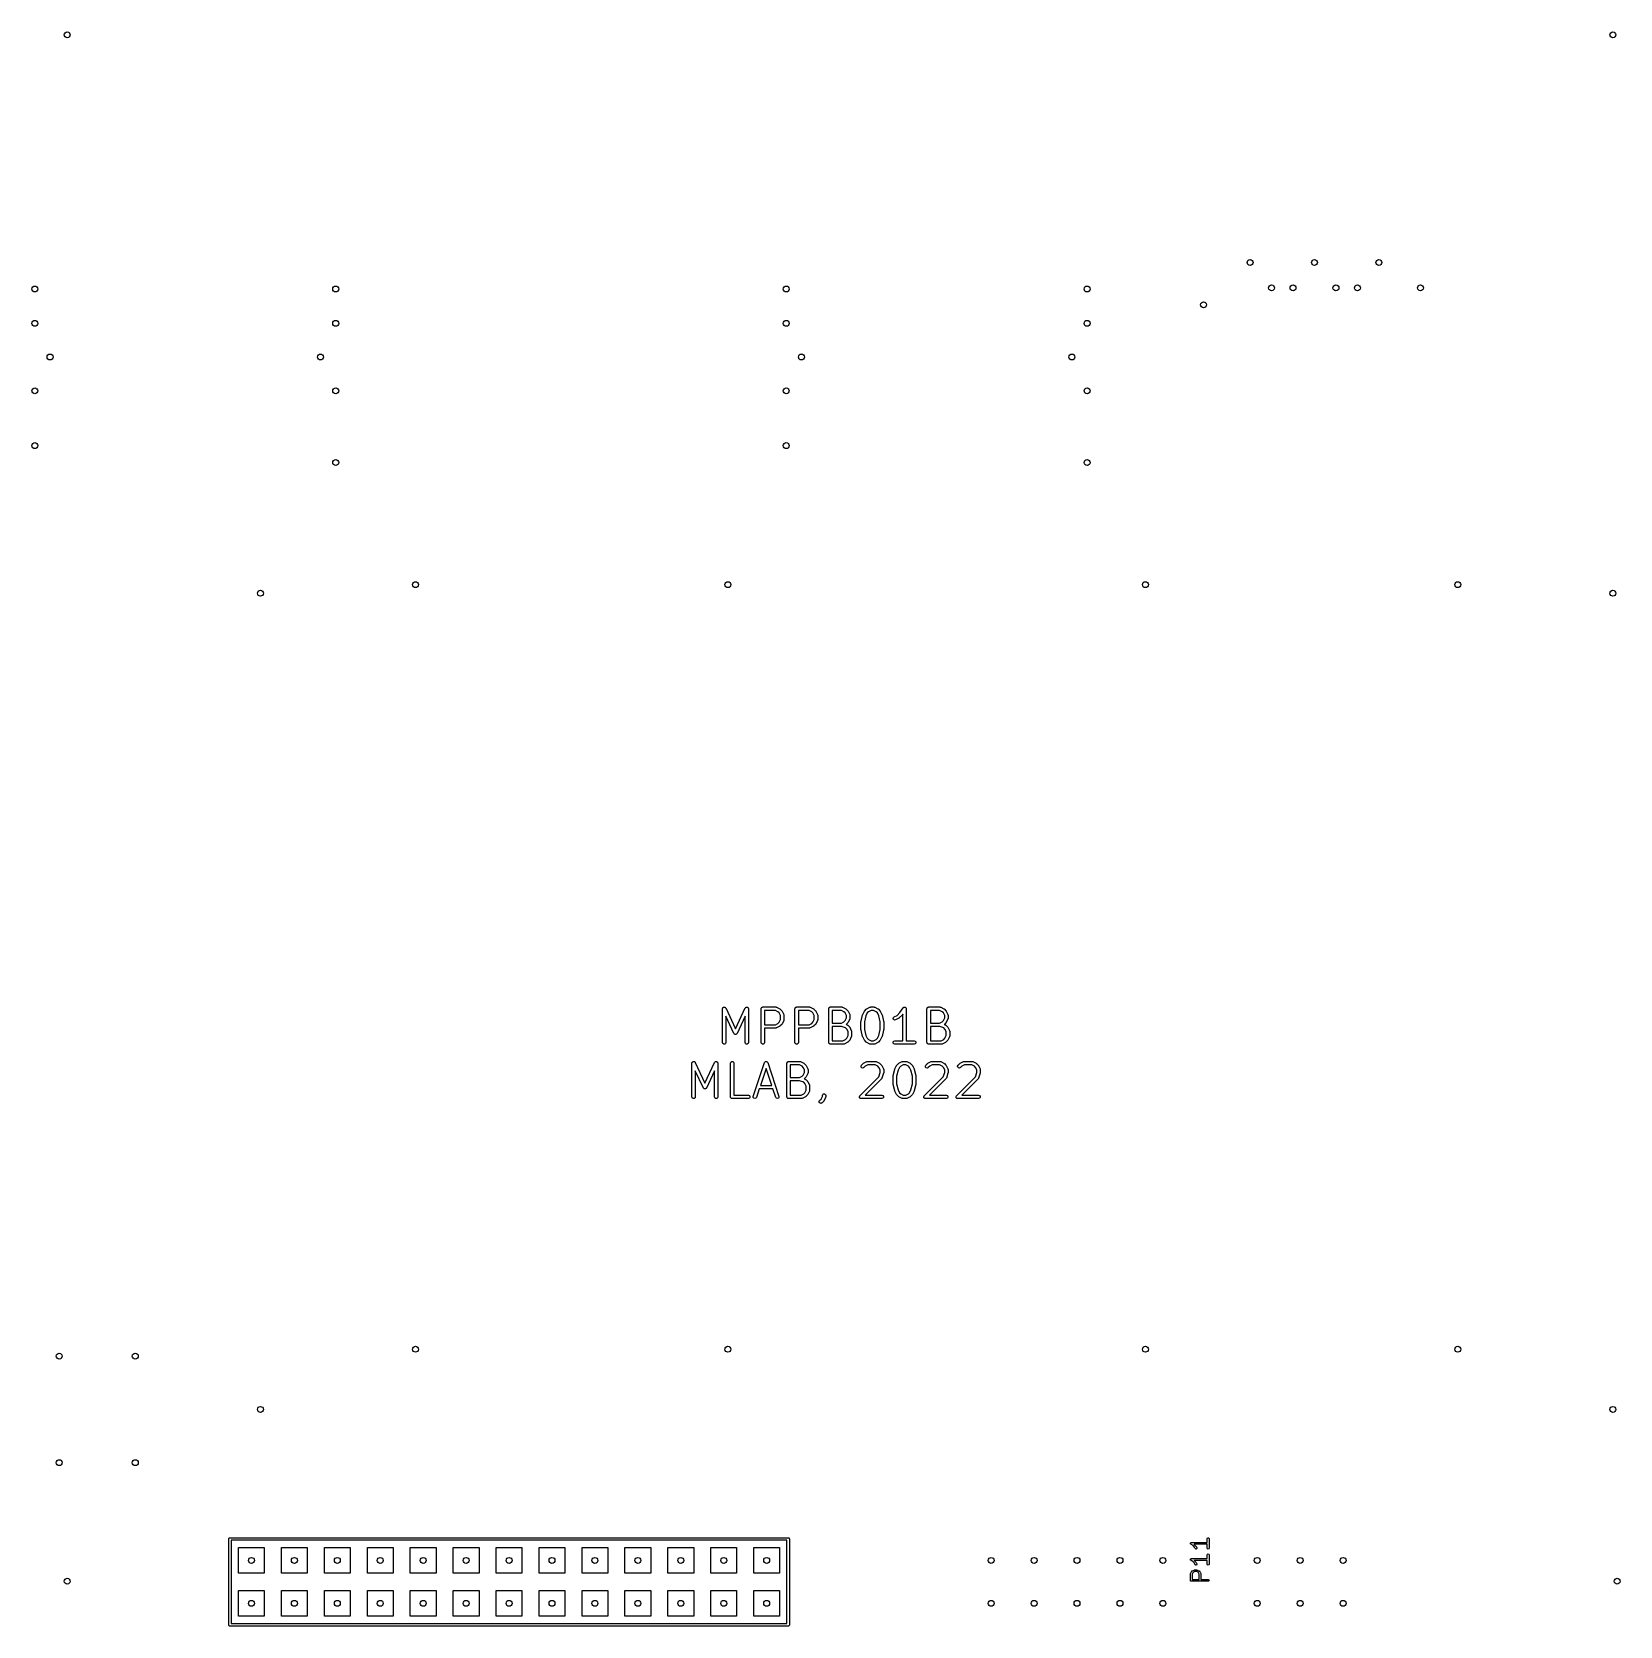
# Model space of a CAD drawing. Extents: x 0.12 to 3.82, y 0.1 to 3.81.
import ezdxf

# ---------------------------------------------------------------- set-up
doc = ezdxf.new("R2010")
doc.units = 0
doc.header["$MEASUREMENT"] = 0
doc.layers.add('BLACK', color=7, linetype='CONTINUOUS')

msp = doc.modelspace()

# ---------------------------------------------------------------- linework, layer by layer
at = {"layer": 'BLACK', "linetype": 'CONTINUOUS'}
for p, q in [((1.72632, 1.53288), (1.72644, 1.53325)), ((1.72632, 1.45414), (1.72632, 1.53288)), ((1.72639, 1.53363), (1.72681, 1.53438)), ((1.72644, 1.53325), (1.72639, 1.53363)), ((1.72681, 1.53438), (1.72707, 1.53519)), ((1.72707, 1.53519), (1.72739, 1.53542)), ((1.72739, 1.53542), (1.72757, 1.53576)), ((1.72757, 1.53576), (1.72835, 1.53612)), ((1.72835, 1.53612), (1.72904, 1.53662)), ((1.72904, 1.53662), (1.72943, 1.53662)), ((1.72943, 1.53662), (1.72978, 1.53679)), ((1.72978, 1.53679), (1.73062, 1.53662)), ((1.73062, 1.53662), (1.73148, 1.53662)), ((1.73148, 1.53662), (1.73179, 1.5364)), ((1.73179, 1.5364), (1.73217, 1.53632)), ((1.73217, 1.53632), (1.73275, 1.5357)), ((1.73275, 1.5357), (1.73344, 1.53519)), ((1.73344, 1.53519), (1.73356, 1.53483)), ((1.73356, 1.53483), (1.73383, 1.53455)), ((1.73383, 1.53455), (1.75651, 1.48595)), ((1.75651, 1.48595), (1.77918, 1.53455)), ((1.77918, 1.53455), (1.77945, 1.53483)), ((1.77945, 1.53483), (1.77957, 1.53519)), ((1.77957, 1.53519), (1.78026, 1.5357)), ((1.78026, 1.5357), (1.78084, 1.53632)), ((1.78084, 1.53632), (1.78122, 1.5364)), ((1.78122, 1.5364), (1.78154, 1.53662)), ((1.78154, 1.53662), (1.78239, 1.53662)), ((1.78239, 1.53662), (1.78323, 1.53679)), ((1.78323, 1.53679), (1.78358, 1.53662)), ((1.78358, 1.53662), (1.78397, 1.53662)), ((1.78397, 1.53662), (1.78466, 1.53612)), ((1.78466, 1.53612), (1.78544, 1.53576)), ((1.78544, 1.53576), (1.78563, 1.53542)), ((1.78563, 1.53542), (1.78594, 1.53519)), ((1.78594, 1.53519), (1.7862, 1.53438)), ((1.7862, 1.53438), (1.78662, 1.53363)), ((1.78662, 1.53363), (1.78657, 1.53325)), ((1.78657, 1.53325), (1.78669, 1.53288)), ((1.78669, 1.53288), (1.78669, 1.45414)), ((1.81631, 1.53288), (1.8165, 1.53347)), ((1.81631, 1.45414), (1.81631, 1.53288)), ((1.8165, 1.5341), (1.81687, 1.5346)), ((1.8165, 1.53347), (1.8165, 1.5341)), ((1.81687, 1.5346), (1.81706, 1.53519)), ((1.81706, 1.53519), (1.81757, 1.53556)), ((1.81757, 1.53556), (1.81793, 1.53607)), ((1.81793, 1.53607), (1.81853, 1.53626)), ((1.81853, 1.53626), (1.81903, 1.53662)), ((1.81903, 1.53662), (1.81965, 1.53662)), ((1.81965, 1.53662), (1.82025, 1.53682)), ((1.82025, 1.53682), (1.85024, 1.53682)), ((1.84931, 1.52894), (1.82418, 1.52894)), ((1.82418, 1.52894), (1.82418, 1.49557)), ((1.85541, 1.5259), (1.84931, 1.52894)), ((1.85024, 1.53682), (1.85111, 1.53654)), ((1.85111, 1.53654), (1.852, 1.5364)), ((1.852, 1.5364), (1.8595, 1.53265)), ((1.85826, 1.52305), (1.85541, 1.5259)), ((1.8613, 1.51695), (1.85826, 1.52305)), ((1.8595, 1.53265), (1.85996, 1.5322)), ((1.85996, 1.5322), (1.86053, 1.53191)), ((1.86053, 1.53191), (1.86428, 1.52817)), ((1.86428, 1.52817), (1.86457, 1.5276)), ((1.86457, 1.5276), (1.86501, 1.52714)), ((1.86501, 1.52714), (1.86876, 1.51964)), ((1.89505, 1.53288), (1.89524, 1.53347)), ((1.89505, 1.45414), (1.89505, 1.53288)), ((1.89524, 1.5341), (1.89561, 1.5346)), ((1.89524, 1.53347), (1.89524, 1.5341)), ((1.89561, 1.5346), (1.8958, 1.53519)), ((1.8958, 1.53519), (1.89631, 1.53556)), ((1.89631, 1.53556), (1.89667, 1.53607)), ((1.89667, 1.53607), (1.89727, 1.53626)), ((1.89727, 1.53626), (1.89777, 1.53662)), ((1.89777, 1.53662), (1.89839, 1.53662)), ((1.89839, 1.53662), (1.89899, 1.53682)), ((1.89899, 1.53682), (1.92898, 1.53682)), ((1.92805, 1.52894), (1.90292, 1.52894)), ((1.90292, 1.52894), (1.90292, 1.49557)), ((1.93415, 1.5259), (1.92805, 1.52894)), ((1.92898, 1.53682), (1.92985, 1.53654)), ((1.92985, 1.53654), (1.93074, 1.5364)), ((1.93074, 1.5364), (1.93824, 1.53265)), ((1.937, 1.52305), (1.93415, 1.5259)), ((1.94004, 1.51695), (1.937, 1.52305)), ((1.93824, 1.53265), (1.9387, 1.5322)), ((1.9387, 1.5322), (1.93927, 1.53191)), ((1.93927, 1.53191), (1.94302, 1.52817)), ((1.94302, 1.52817), (1.94331, 1.5276)), ((1.94331, 1.5276), (1.94375, 1.52714)), ((1.94375, 1.52714), (1.9475, 1.51964)), ((1.97379, 1.53288), (1.97398, 1.53347)), ((1.97379, 1.45414), (1.97379, 1.53288)), ((1.97398, 1.5341), (1.97435, 1.5346)), ((1.97398, 1.53347), (1.97398, 1.5341)), ((1.97435, 1.5346), (1.97454, 1.53519)), ((1.97454, 1.53519), (1.97505, 1.53556)), ((1.97505, 1.53556), (1.97541, 1.53607)), ((1.97541, 1.53607), (1.97601, 1.53626)), ((1.97601, 1.53626), (1.97651, 1.53662)), ((1.97651, 1.53662), (1.97713, 1.53662)), ((1.97713, 1.53662), (1.97773, 1.53682)), ((1.97773, 1.53682), (2.00397, 1.53682)), ((2.00305, 1.52894), (1.98166, 1.52894)), ((1.98166, 1.52894), (1.98166, 1.49932)), ((2.00914, 1.5259), (2.00305, 1.52894)), ((2.00397, 1.53682), (2.00484, 1.53654)), ((2.00484, 1.53654), (2.00574, 1.5364)), ((2.00574, 1.5364), (2.01323, 1.53265)), ((2.01199, 1.52305), (2.00914, 1.5259)), ((2.01504, 1.51695), (2.01199, 1.52305)), ((2.01323, 1.53265), (2.01369, 1.5322)), ((2.01369, 1.5322), (2.01426, 1.53191)), ((2.01426, 1.53191), (2.01801, 1.52817)), ((2.01801, 1.52817), (2.0183, 1.5276)), ((2.0183, 1.5276), (2.01874, 1.52714)), ((2.01874, 1.52714), (2.02249, 1.51964)), ((2.05295, 1.51964), (2.0567, 1.52714)), ((2.0567, 1.52714), (2.05714, 1.5276)), ((2.05714, 1.5276), (2.05743, 1.52817)), ((2.05743, 1.52817), (2.06118, 1.53191)), ((2.06345, 1.52305), (2.06018, 1.51651)), ((2.06118, 1.53191), (2.06175, 1.5322)), ((2.06175, 1.5322), (2.06221, 1.53265)), ((2.06221, 1.53265), (2.06971, 1.5364)), ((2.0663, 1.5259), (2.06345, 1.52305)), ((2.0724, 1.52894), (2.0663, 1.5259)), ((2.06971, 1.5364), (2.0706, 1.53654)), ((2.0706, 1.53654), (2.07147, 1.53682)), ((2.07147, 1.53682), (2.07897, 1.53682)), ((2.07804, 1.52894), (2.0724, 1.52894)), ((2.08413, 1.5259), (2.07804, 1.52894)), ((2.07897, 1.53682), (2.07983, 1.53654)), ((2.07983, 1.53654), (2.08073, 1.5364)), ((2.08073, 1.5364), (2.08822, 1.53265)), ((2.08698, 1.52305), (2.08413, 1.5259)), ((2.09025, 1.51651), (2.08698, 1.52305)), ((2.08822, 1.53265), (2.08868, 1.5322)), ((2.08868, 1.5322), (2.08925, 1.53191)), ((2.08925, 1.53191), (2.093, 1.52817)), ((2.093, 1.52817), (2.09329, 1.5276)), ((2.09329, 1.5276), (2.09374, 1.52714)), ((2.09374, 1.52714), (2.09748, 1.51964)), ((2.13288, 1.51737), (2.13965, 1.52414)), ((2.13965, 1.52414), (2.14693, 1.53506)), ((2.14693, 1.53506), (2.147, 1.53512)), ((2.147, 1.53512), (2.14702, 1.53519)), ((2.14702, 1.53519), (2.14794, 1.53587)), ((2.14794, 1.53587), (2.14884, 1.53657)), ((2.14884, 1.53657), (2.14892, 1.53658)), ((2.14892, 1.53658), (2.14899, 1.53662)), ((2.14899, 1.53662), (2.15013, 1.53662)), ((2.15013, 1.53662), (2.15127, 1.53667)), ((2.15127, 1.53667), (2.15134, 1.53662)), ((2.15134, 1.53662), (2.15142, 1.53662)), ((2.15142, 1.53662), (2.15235, 1.53595)), ((2.15235, 1.53595), (2.1533, 1.53532)), ((2.1533, 1.53532), (2.15332, 1.53524)), ((2.15332, 1.53524), (2.15339, 1.53519)), ((2.15339, 1.53519), (2.15374, 1.53411)), ((2.15374, 1.53411), (2.15414, 1.53304)), ((2.15414, 1.53304), (2.15412, 1.53296)), ((2.15412, 1.53296), (2.15414, 1.53288)), ((2.15414, 1.53288), (2.15414, 1.45808)), ((2.20251, 1.53288), (2.2027, 1.53347)), ((2.20251, 1.45414), (2.20251, 1.53288)), ((2.2027, 1.5341), (2.20307, 1.5346)), ((2.2027, 1.53347), (2.2027, 1.5341)), ((2.20307, 1.5346), (2.20326, 1.53519)), ((2.20326, 1.53519), (2.20377, 1.53556)), ((2.20377, 1.53556), (2.20414, 1.53607)), ((2.20414, 1.53607), (2.20473, 1.53626)), ((2.20473, 1.53626), (2.20523, 1.53662)), ((2.20523, 1.53662), (2.20586, 1.53662)), ((2.20586, 1.53662), (2.20645, 1.53682)), ((2.20645, 1.53682), (2.2327, 1.53682)), ((2.23177, 1.52894), (2.21039, 1.52894)), ((2.21039, 1.52894), (2.21039, 1.49932)), ((2.23786, 1.5259), (2.23177, 1.52894)), ((2.2327, 1.53682), (2.23356, 1.53654)), ((2.23356, 1.53654), (2.23446, 1.5364)), ((2.23446, 1.5364), (2.24196, 1.53265)), ((2.24071, 1.52305), (2.23786, 1.5259)), ((2.24376, 1.51695), (2.24071, 1.52305)), ((2.24196, 1.53265), (2.24241, 1.5322)), ((2.24241, 1.5322), (2.24298, 1.53191)), ((2.24298, 1.53191), (2.24673, 1.52817)), ((2.24673, 1.52817), (2.24702, 1.5276)), ((2.24702, 1.5276), (2.24747, 1.52714)), ((2.24747, 1.52714), (2.25122, 1.51964)), ((1.75294, 1.47497), (1.7342, 1.51513)), ((1.7342, 1.51513), (1.7342, 1.45414)), ((1.77882, 1.51513), (1.76007, 1.47497)), ((1.77882, 1.45414), (1.77882, 1.51513)), ((1.82418, 1.49557), (1.84931, 1.49557)), ((1.85024, 1.4877), (1.82418, 1.4877)), ((1.82418, 1.4877), (1.82418, 1.45414)), ((1.84931, 1.49557), (1.85541, 1.49862)), ((1.85111, 1.48798), (1.85024, 1.4877)), ((1.852, 1.48811), (1.85111, 1.48798)), ((1.8595, 1.49186), (1.852, 1.48811)), ((1.85541, 1.49862), (1.85826, 1.50147)), ((1.85826, 1.50147), (1.8613, 1.50756)), ((1.85996, 1.49231), (1.8595, 1.49186)), ((1.86053, 1.4926), (1.85996, 1.49231)), ((1.86428, 1.49635), (1.86053, 1.4926)), ((1.8613, 1.50756), (1.8613, 1.51695)), ((1.86457, 1.49692), (1.86428, 1.49635)), ((1.86501, 1.49737), (1.86457, 1.49692)), ((1.86876, 1.50487), (1.86501, 1.49737)), ((1.86876, 1.51964), (1.8689, 1.51875)), ((1.8689, 1.50577), (1.86876, 1.50487)), ((1.8689, 1.51875), (1.86918, 1.51788)), ((1.86918, 1.50663), (1.8689, 1.50577)), ((1.86918, 1.51788), (1.86918, 1.50663)), ((1.90292, 1.49557), (1.92805, 1.49557)), ((1.92898, 1.4877), (1.90292, 1.4877)), ((1.90292, 1.4877), (1.90292, 1.45414)), ((1.92805, 1.49557), (1.93415, 1.49862)), ((1.92985, 1.48798), (1.92898, 1.4877)), ((1.93074, 1.48811), (1.92985, 1.48798)), ((1.93824, 1.49186), (1.93074, 1.48811)), ((1.93415, 1.49862), (1.937, 1.50147)), ((1.937, 1.50147), (1.94004, 1.50756)), ((1.9387, 1.49231), (1.93824, 1.49186)), ((1.93927, 1.4926), (1.9387, 1.49231)), ((1.94302, 1.49635), (1.93927, 1.4926)), ((1.94004, 1.50756), (1.94004, 1.51695)), ((1.94331, 1.49692), (1.94302, 1.49635)), ((1.94375, 1.49737), (1.94331, 1.49692)), ((1.9475, 1.50487), (1.94375, 1.49737)), ((1.9475, 1.51964), (1.94764, 1.51875)), ((1.94764, 1.50577), (1.9475, 1.50487)), ((1.94764, 1.51875), (1.94792, 1.51788)), ((1.94792, 1.50663), (1.94764, 1.50577)), ((1.94792, 1.51788), (1.94792, 1.50663)), ((1.98166, 1.49932), (2.00305, 1.49932)), ((2.00334, 1.49145), (1.98166, 1.49145)), ((1.98166, 1.49145), (1.98166, 1.45808)), ((2.00305, 1.49932), (2.00914, 1.50237)), ((2.0131, 1.48819), (2.00334, 1.49145)), ((2.00914, 1.50237), (2.01199, 1.50522)), ((2.01199, 1.50522), (2.01504, 1.51131)), ((2.01574, 1.48555), (2.0131, 1.48819)), ((2.01426, 1.49635), (2.01397, 1.4962)), ((2.01397, 1.4962), (2.01647, 1.49537)), ((2.01801, 1.5001), (2.01426, 1.49635)), ((2.01504, 1.51131), (2.01504, 1.51695)), ((2.01879, 1.47946), (2.01574, 1.48555)), ((2.01647, 1.49537), (2.0172, 1.49483)), ((2.0172, 1.49483), (2.01801, 1.49442)), ((2.0183, 1.50067), (2.01801, 1.5001)), ((2.01801, 1.49442), (2.02176, 1.49067)), ((2.01874, 1.50112), (2.0183, 1.50067)), ((2.02249, 1.50862), (2.01874, 1.50112)), ((2.02176, 1.49067), (2.02205, 1.4901)), ((2.02205, 1.4901), (2.02249, 1.48965)), ((2.02249, 1.51964), (2.02263, 1.51875)), ((2.02263, 1.50952), (2.02249, 1.50862)), ((2.02249, 1.48965), (2.02624, 1.48215)), ((2.02263, 1.51875), (2.02291, 1.51788)), ((2.02291, 1.51038), (2.02263, 1.50952)), ((2.02291, 1.51788), (2.02291, 1.51038)), ((2.04878, 1.50288), (2.04893, 1.50335)), ((2.04878, 1.48414), (2.04878, 1.50288)), ((2.0489, 1.50384), (2.05265, 1.51884)), ((2.04893, 1.50335), (2.0489, 1.50384)), ((2.05265, 1.51884), (2.05288, 1.51921)), ((2.05288, 1.51921), (2.05295, 1.51964)), ((2.06018, 1.51651), (2.05666, 1.5024)), ((2.05666, 1.5024), (2.05666, 1.48462)), ((2.05666, 1.48462), (2.06018, 1.47051)), ((2.09378, 1.5024), (2.09025, 1.51651)), ((2.09025, 1.47051), (2.09378, 1.48462)), ((2.09378, 1.48462), (2.09378, 1.5024)), ((2.09748, 1.51964), (2.09755, 1.51921)), ((2.09755, 1.51921), (2.09778, 1.51884)), ((2.09778, 1.51884), (2.10153, 1.50384)), ((2.10153, 1.50384), (2.1015, 1.50335)), ((2.1015, 1.50335), (2.10165, 1.50288)), ((2.10165, 1.50288), (2.10165, 1.48414)), ((2.12382, 1.5098), (2.12421, 1.5122)), ((2.1249, 1.50762), (2.12382, 1.5098)), ((2.12421, 1.5122), (2.12595, 1.5139)), ((2.12706, 1.5065), (2.1249, 1.50762)), ((2.12595, 1.5139), (2.13288, 1.51737)), ((2.12947, 1.50686), (2.12706, 1.5065)), ((2.13697, 1.51061), (2.12947, 1.50686)), ((2.13742, 1.51106), (2.13697, 1.51061)), ((2.13799, 1.51135), (2.13742, 1.51106)), ((2.14549, 1.51885), (2.13799, 1.51135)), ((2.14567, 1.5192), (2.14549, 1.51885)), ((2.14598, 1.51945), (2.14567, 1.5192)), ((2.14627, 1.51988), (2.14598, 1.51945)), ((2.14627, 1.45808), (2.14627, 1.51988)), ((2.21039, 1.49932), (2.23177, 1.49932)), ((2.23206, 1.49145), (2.21039, 1.49145)), ((2.21039, 1.49145), (2.21039, 1.45808)), ((2.23177, 1.49932), (2.23786, 1.50237)), ((2.24182, 1.48819), (2.23206, 1.49145)), ((2.23786, 1.50237), (2.24071, 1.50522)), ((2.24071, 1.50522), (2.24376, 1.51131)), ((2.24446, 1.48555), (2.24182, 1.48819)), ((2.24298, 1.49635), (2.24269, 1.4962)), ((2.24269, 1.4962), (2.24519, 1.49537)), ((2.24673, 1.5001), (2.24298, 1.49635)), ((2.24376, 1.51131), (2.24376, 1.51695)), ((2.24751, 1.47946), (2.24446, 1.48555)), ((2.24519, 1.49537), (2.24592, 1.49483)), ((2.24592, 1.49483), (2.24673, 1.49442)), ((2.24702, 1.50067), (2.24673, 1.5001)), ((2.24673, 1.49442), (2.25048, 1.49067)), ((2.24747, 1.50112), (2.24702, 1.50067)), ((2.25122, 1.50862), (2.24747, 1.50112)), ((2.25048, 1.49067), (2.25077, 1.4901)), ((2.25077, 1.4901), (2.25122, 1.48965)), ((2.25122, 1.51964), (2.25135, 1.51875)), ((2.25135, 1.50952), (2.25122, 1.50862)), ((2.25122, 1.48965), (2.25496, 1.48215)), ((2.25135, 1.51875), (2.25163, 1.51788)), ((2.25163, 1.51038), (2.25135, 1.50952)), ((2.25163, 1.51788), (2.25163, 1.51038)), ((1.72707, 1.45183), (1.72632, 1.45414)), ((1.72904, 1.4504), (1.72707, 1.45183)), ((1.73148, 1.4504), (1.72904, 1.4504)), ((1.73344, 1.45183), (1.73148, 1.4504)), ((1.7342, 1.45414), (1.73344, 1.45183)), ((1.75345, 1.47442), (1.75294, 1.47497)), ((1.75382, 1.47376), (1.75345, 1.47442)), ((1.75426, 1.47355), (1.75382, 1.47376)), ((1.7546, 1.47319), (1.75426, 1.47355)), ((1.75534, 1.47305), (1.7546, 1.47319)), ((1.75602, 1.47273), (1.75534, 1.47305)), ((1.75651, 1.47282), (1.75602, 1.47273)), ((1.75699, 1.47273), (1.75651, 1.47282)), ((1.75767, 1.47305), (1.75699, 1.47273)), ((1.75841, 1.47319), (1.75767, 1.47305)), ((1.75875, 1.47355), (1.75841, 1.47319)), ((1.75919, 1.47376), (1.75875, 1.47355)), ((1.75956, 1.47442), (1.75919, 1.47376)), ((1.76007, 1.47497), (1.75956, 1.47442)), ((1.77957, 1.45183), (1.77882, 1.45414)), ((1.78154, 1.4504), (1.77957, 1.45183)), ((1.78397, 1.4504), (1.78154, 1.4504)), ((1.78594, 1.45183), (1.78397, 1.4504)), ((1.78669, 1.45414), (1.78594, 1.45183)), ((1.81706, 1.45183), (1.81631, 1.45414)), ((1.81903, 1.4504), (1.81706, 1.45183)), ((1.82146, 1.4504), (1.81903, 1.4504)), ((1.82343, 1.45183), (1.82146, 1.4504)), ((1.82418, 1.45414), (1.82343, 1.45183)), ((1.8958, 1.45183), (1.89505, 1.45414)), ((1.89777, 1.4504), (1.8958, 1.45183)), ((1.9002, 1.4504), (1.89777, 1.4504)), ((1.90217, 1.45183), (1.9002, 1.4504)), ((1.90292, 1.45414), (1.90217, 1.45183)), ((1.97398, 1.45355), (1.97379, 1.45414)), ((1.97398, 1.45292), (1.97398, 1.45355)), ((1.97435, 1.45242), (1.97398, 1.45292)), ((1.97454, 1.45183), (1.97435, 1.45242)), ((1.97505, 1.45146), (1.97454, 1.45183)), ((1.97541, 1.45096), (1.97505, 1.45146)), ((1.97601, 1.45076), (1.97541, 1.45096)), ((1.97651, 1.4504), (1.97601, 1.45076)), ((1.97713, 1.4504), (1.97651, 1.4504)), ((1.97773, 1.4502), (1.97713, 1.4504)), ((2.00772, 1.4502), (1.97773, 1.4502)), ((1.98166, 1.45808), (2.00679, 1.45808)), ((2.00679, 1.45808), (2.01289, 1.46113)), ((2.00859, 1.45048), (2.00772, 1.4502)), ((2.00948, 1.45062), (2.00859, 1.45048)), ((2.01698, 1.45437), (2.00948, 1.45062)), ((2.01289, 1.46113), (2.01574, 1.46397)), ((2.01574, 1.46397), (2.01879, 1.47007)), ((2.01744, 1.45482), (2.01698, 1.45437)), ((2.01801, 1.45511), (2.01744, 1.45482)), ((2.02176, 1.45886), (2.01801, 1.45511)), ((2.01879, 1.47007), (2.01879, 1.47946)), ((2.02205, 1.45942), (2.02176, 1.45886)), ((2.02249, 1.45988), (2.02205, 1.45942)), ((2.02624, 1.46738), (2.02249, 1.45988)), ((2.02624, 1.48215), (2.02638, 1.48125)), ((2.02638, 1.46828), (2.02624, 1.46738)), ((2.02638, 1.48125), (2.02666, 1.48039)), ((2.02666, 1.46914), (2.02638, 1.46828)), ((2.02666, 1.48039), (2.02666, 1.46914)), ((2.04893, 1.48367), (2.04878, 1.48414)), ((2.0489, 1.48318), (2.04893, 1.48367)), ((2.05265, 1.46818), (2.0489, 1.48318)), ((2.05288, 1.46781), (2.05265, 1.46818)), ((2.05295, 1.46738), (2.05288, 1.46781)), ((2.0567, 1.45988), (2.05295, 1.46738)), ((2.05714, 1.45942), (2.0567, 1.45988)), ((2.05743, 1.45886), (2.05714, 1.45942)), ((2.06118, 1.45511), (2.05743, 1.45886)), ((2.06018, 1.47051), (2.06345, 1.46397)), ((2.06175, 1.45482), (2.06118, 1.45511)), ((2.06221, 1.45437), (2.06175, 1.45482)), ((2.06971, 1.45062), (2.06221, 1.45437)), ((2.06345, 1.46397), (2.0663, 1.46113)), ((2.0663, 1.46113), (2.0724, 1.45808)), ((2.0706, 1.45048), (2.06971, 1.45062)), ((2.07147, 1.4502), (2.0706, 1.45048)), ((2.07897, 1.4502), (2.07147, 1.4502)), ((2.0724, 1.45808), (2.07804, 1.45808)), ((2.07804, 1.45808), (2.08413, 1.46113)), ((2.07983, 1.45048), (2.07897, 1.4502)), ((2.08073, 1.45062), (2.07983, 1.45048)), ((2.08822, 1.45437), (2.08073, 1.45062)), ((2.08413, 1.46113), (2.08698, 1.46397)), ((2.08698, 1.46397), (2.09025, 1.47051)), ((2.08868, 1.45482), (2.08822, 1.45437)), ((2.08925, 1.45511), (2.08868, 1.45482)), ((2.093, 1.45886), (2.08925, 1.45511)), ((2.09329, 1.45942), (2.093, 1.45886)), ((2.09374, 1.45988), (2.09329, 1.45942)), ((2.09748, 1.46738), (2.09374, 1.45988)), ((2.09755, 1.46781), (2.09748, 1.46738)), ((2.09778, 1.46818), (2.09755, 1.46781)), ((2.10153, 1.48318), (2.09778, 1.46818)), ((2.10165, 1.48414), (2.1015, 1.48367)), ((2.1015, 1.48367), (2.10153, 1.48318)), ((2.12396, 1.45536), (2.12539, 1.45733)), ((2.12396, 1.45292), (2.12396, 1.45536)), ((2.12539, 1.45096), (2.12396, 1.45292)), ((2.12539, 1.45733), (2.12771, 1.45808)), ((2.12771, 1.4502), (2.12539, 1.45096)), ((2.12771, 1.45808), (2.14627, 1.45808)), ((2.1727, 1.4502), (2.12771, 1.4502)), ((2.15414, 1.45808), (2.1727, 1.45808)), ((2.1727, 1.45808), (2.17502, 1.45733)), ((2.17502, 1.45096), (2.1727, 1.4502)), ((2.17502, 1.45733), (2.17645, 1.45536)), ((2.17645, 1.45292), (2.17502, 1.45096)), ((2.17645, 1.45536), (2.17645, 1.45292)), ((2.2027, 1.45355), (2.20251, 1.45414)), ((2.2027, 1.45292), (2.2027, 1.45355)), ((2.20307, 1.45242), (2.2027, 1.45292)), ((2.20326, 1.45183), (2.20307, 1.45242)), ((2.20377, 1.45146), (2.20326, 1.45183)), ((2.20414, 1.45096), (2.20377, 1.45146)), ((2.20473, 1.45076), (2.20414, 1.45096)), ((2.20523, 1.4504), (2.20473, 1.45076)), ((2.20586, 1.4504), (2.20523, 1.4504)), ((2.20645, 1.4502), (2.20586, 1.4504)), ((2.23645, 1.4502), (2.20645, 1.4502)), ((2.21039, 1.45808), (2.23552, 1.45808)), ((2.23552, 1.45808), (2.24161, 1.46113)), ((2.23731, 1.45048), (2.23645, 1.4502)), ((2.23821, 1.45062), (2.23731, 1.45048)), ((2.24571, 1.45437), (2.23821, 1.45062)), ((2.24161, 1.46113), (2.24446, 1.46397)), ((2.24446, 1.46397), (2.24751, 1.47007)), ((2.24616, 1.45482), (2.24571, 1.45437)), ((2.24673, 1.45511), (2.24616, 1.45482)), ((2.25048, 1.45886), (2.24673, 1.45511)), ((2.24751, 1.47007), (2.24751, 1.47946)), ((2.25077, 1.45942), (2.25048, 1.45886)), ((2.25122, 1.45988), (2.25077, 1.45942)), ((2.25496, 1.46738), (2.25122, 1.45988)), ((2.25496, 1.48215), (2.2551, 1.48125)), ((2.2551, 1.46828), (2.25496, 1.46738)), ((2.2551, 1.48125), (2.25538, 1.48039)), ((2.25538, 1.46914), (2.2551, 1.46828)), ((2.25538, 1.48039), (2.25538, 1.46914)), ((1.65508, 1.40611), (1.6552, 1.40648)), ((1.65508, 1.32737), (1.65508, 1.40611)), ((1.65515, 1.40686), (1.65557, 1.40761)), ((1.6552, 1.40648), (1.65515, 1.40686)), ((1.65557, 1.40761), (1.65583, 1.40842)), ((1.65583, 1.40842), (1.65614, 1.40865)), ((1.65614, 1.40865), (1.65633, 1.40899)), ((1.65633, 1.40899), (1.65711, 1.40935)), ((1.65711, 1.40935), (1.6578, 1.40985)), ((1.6578, 1.40985), (1.65819, 1.40985)), ((1.65819, 1.40985), (1.65854, 1.41002)), ((1.65854, 1.41002), (1.65938, 1.40985)), ((1.65938, 1.40985), (1.66023, 1.40985)), ((1.66023, 1.40985), (1.66055, 1.40963)), ((1.66055, 1.40963), (1.66093, 1.40955)), ((1.66093, 1.40955), (1.66151, 1.40893)), ((1.66151, 1.40893), (1.6622, 1.40842)), ((1.6622, 1.40842), (1.66232, 1.40806)), ((1.66232, 1.40806), (1.66259, 1.40777)), ((1.66259, 1.40777), (1.68526, 1.35918)), ((1.6817, 1.3482), (1.66295, 1.38836)), ((1.66295, 1.38836), (1.66295, 1.32737)), ((1.68526, 1.35918), (1.70794, 1.40777)), ((1.70757, 1.38836), (1.68883, 1.3482)), ((1.70757, 1.32737), (1.70757, 1.38836)), ((1.70794, 1.40777), (1.70821, 1.40806)), ((1.70821, 1.40806), (1.70833, 1.40842)), ((1.70833, 1.40842), (1.70902, 1.40893)), ((1.70902, 1.40893), (1.7096, 1.40955)), ((1.7096, 1.40955), (1.70998, 1.40963)), ((1.70998, 1.40963), (1.71029, 1.40985)), ((1.71029, 1.40985), (1.71115, 1.40985)), ((1.71115, 1.40985), (1.71199, 1.41002)), ((1.71199, 1.41002), (1.71234, 1.40985)), ((1.71234, 1.40985), (1.71273, 1.40985)), ((1.71273, 1.40985), (1.71342, 1.40935)), ((1.71342, 1.40935), (1.7142, 1.40899)), ((1.7142, 1.40899), (1.71438, 1.40865)), ((1.71438, 1.40865), (1.7147, 1.40842)), ((1.7147, 1.40842), (1.71496, 1.40761)), ((1.71496, 1.40761), (1.71538, 1.40686)), ((1.71538, 1.40686), (1.71533, 1.40648)), ((1.71533, 1.40648), (1.71545, 1.40611)), ((1.71545, 1.40611), (1.71545, 1.32737)), ((1.74507, 1.40611), (1.74582, 1.40842)), ((1.74507, 1.32737), (1.74507, 1.40611)), ((1.74582, 1.40842), (1.74779, 1.40985)), ((1.74779, 1.40985), (1.75022, 1.40985)), ((1.75022, 1.40985), (1.75219, 1.40842)), ((1.75219, 1.40842), (1.75294, 1.40611)), ((1.75294, 1.40611), (1.75294, 1.33131)), ((1.79776, 1.32861), (1.82401, 1.40735)), ((1.82775, 1.39366), (1.81446, 1.3538)), ((1.82401, 1.40735), (1.82472, 1.40831)), ((1.82472, 1.40831), (1.82541, 1.40928)), ((1.82541, 1.40928), (1.82544, 1.40929)), ((1.82544, 1.40929), (1.82546, 1.40931)), ((1.82546, 1.40931), (1.82659, 1.40967)), ((1.82659, 1.40967), (1.82772, 1.41005)), ((1.82772, 1.41005), (1.82775, 1.41004)), ((1.82775, 1.41004), (1.82778, 1.41005)), ((1.84103, 1.3538), (1.82775, 1.39366)), ((1.82778, 1.41005), (1.8289, 1.40967)), ((1.8289, 1.40967), (1.83004, 1.40931)), ((1.83004, 1.40931), (1.83005, 1.40929)), ((1.83005, 1.40929), (1.83008, 1.40928)), ((1.83008, 1.40928), (1.83078, 1.40831)), ((1.83078, 1.40831), (1.83148, 1.40735)), ((1.83148, 1.40735), (1.85773, 1.32861)), ((1.8763, 1.40611), (1.8765, 1.4067)), ((1.8763, 1.32737), (1.8763, 1.40611)), ((1.8765, 1.40733), (1.87686, 1.40783)), ((1.8765, 1.4067), (1.8765, 1.40733)), ((1.87686, 1.40783), (1.87705, 1.40842)), ((1.87705, 1.40842), (1.87756, 1.40879)), ((1.87756, 1.40879), (1.87793, 1.40929)), ((1.87793, 1.40929), (1.87852, 1.40949)), ((1.87852, 1.40949), (1.87902, 1.40985)), ((1.87902, 1.40985), (1.87965, 1.40985)), ((1.87965, 1.40985), (1.88024, 1.41005)), ((1.88024, 1.41005), (1.90649, 1.41005)), ((1.90556, 1.40217), (1.88418, 1.40217)), ((1.88418, 1.40217), (1.88418, 1.37255)), ((1.91165, 1.39912), (1.90556, 1.40217)), ((1.90556, 1.37255), (1.91165, 1.3756)), ((1.90649, 1.41005), (1.90735, 1.40977)), ((1.90735, 1.40977), (1.90825, 1.40963)), ((1.90825, 1.40963), (1.91575, 1.40588)), ((1.9145, 1.39628), (1.91165, 1.39912)), ((1.91165, 1.3756), (1.9145, 1.37844)), ((1.91755, 1.39018), (1.9145, 1.39628)), ((1.9145, 1.37844), (1.91755, 1.38454)), ((1.91575, 1.40588), (1.9162, 1.40543)), ((1.9162, 1.40543), (1.91677, 1.40514)), ((1.91677, 1.40514), (1.92052, 1.40139)), ((1.92052, 1.37333), (1.91677, 1.36958)), ((1.91755, 1.38454), (1.91755, 1.39018)), ((1.92052, 1.40139), (1.92081, 1.40082)), ((1.92081, 1.3739), (1.92052, 1.37333)), ((1.92081, 1.40082), (1.92126, 1.40037)), ((1.92126, 1.37435), (1.92081, 1.3739)), ((1.92126, 1.40037), (1.92501, 1.39287)), ((1.92501, 1.38185), (1.92126, 1.37435)), ((1.92501, 1.39287), (1.92514, 1.39197)), ((1.92514, 1.38275), (1.92501, 1.38185)), ((1.92514, 1.39197), (1.92542, 1.39111)), ((1.92542, 1.38361), (1.92514, 1.38275)), ((1.92542, 1.39111), (1.92542, 1.38361)), ((2.04618, 1.33015), (2.09052, 1.37449)), ((2.04883, 1.39923), (2.04993, 1.40139)), ((2.04921, 1.39682), (2.04883, 1.39923)), ((2.05093, 1.3951), (2.04921, 1.39682)), ((2.04993, 1.40139), (2.05368, 1.40514)), ((2.05333, 1.39472), (2.05093, 1.3951)), ((2.0555, 1.39583), (2.05333, 1.39472)), ((2.05368, 1.40514), (2.05425, 1.40543)), ((2.05425, 1.40543), (2.05471, 1.40588)), ((2.05471, 1.40588), (2.06221, 1.40963)), ((2.0588, 1.39912), (2.0555, 1.39583)), ((2.0649, 1.40217), (2.0588, 1.39912)), ((2.06221, 1.40963), (2.0631, 1.40977)), ((2.0631, 1.40977), (2.06397, 1.41005)), ((2.06397, 1.41005), (2.08271, 1.41005)), ((2.08179, 1.40217), (2.0649, 1.40217)), ((2.08788, 1.39912), (2.08179, 1.40217)), ((2.08271, 1.41005), (2.08358, 1.40977)), ((2.08358, 1.40977), (2.08448, 1.40963)), ((2.08448, 1.40963), (2.09197, 1.40588)), ((2.09073, 1.39628), (2.08788, 1.39912)), ((2.09052, 1.37449), (2.09378, 1.38425)), ((2.09378, 1.39018), (2.09073, 1.39628)), ((2.09197, 1.40588), (2.09243, 1.40543)), ((2.09243, 1.40543), (2.093, 1.40514)), ((2.093, 1.40514), (2.09675, 1.40139)), ((2.09378, 1.38425), (2.09378, 1.39018)), ((2.09675, 1.40139), (2.09704, 1.40082)), ((2.09704, 1.40082), (2.09748, 1.40037)), ((2.09748, 1.40037), (2.10123, 1.39287)), ((2.10145, 1.38237), (2.0977, 1.37112)), ((2.10123, 1.39287), (2.10137, 1.39197)), ((2.10137, 1.39197), (2.10165, 1.39111)), ((2.10165, 1.38361), (2.10145, 1.383)), ((2.10145, 1.383), (2.10145, 1.38237)), ((2.10165, 1.39111), (2.10165, 1.38361)), ((2.12377, 1.37611), (2.12392, 1.37658)), ((2.12377, 1.35736), (2.12377, 1.37611)), ((2.12389, 1.37707), (2.12764, 1.39207)), ((2.12392, 1.37658), (2.12389, 1.37707)), ((2.12764, 1.39207), (2.12787, 1.39244)), ((2.12787, 1.39244), (2.12794, 1.39287)), ((2.12794, 1.39287), (2.13169, 1.40037)), ((2.13517, 1.38974), (2.13165, 1.37563)), ((2.13165, 1.37563), (2.13165, 1.35785)), ((2.13169, 1.40037), (2.13213, 1.40083)), ((2.13213, 1.40083), (2.13242, 1.40139)), ((2.13242, 1.40139), (2.13617, 1.40514)), ((2.13844, 1.39628), (2.13517, 1.38974)), ((2.13617, 1.40514), (2.13674, 1.40543)), ((2.13674, 1.40543), (2.1372, 1.40588)), ((2.1372, 1.40588), (2.1447, 1.40963)), ((2.14129, 1.39912), (2.13844, 1.39628)), ((2.14739, 1.40217), (2.14129, 1.39912)), ((2.1447, 1.40963), (2.14559, 1.40977)), ((2.14559, 1.40977), (2.14646, 1.41005)), ((2.14646, 1.41005), (2.15396, 1.41005)), ((2.15303, 1.40217), (2.14739, 1.40217)), ((2.15912, 1.39912), (2.15303, 1.40217)), ((2.15396, 1.41005), (2.15482, 1.40977)), ((2.15482, 1.40977), (2.15572, 1.40963)), ((2.15572, 1.40963), (2.16322, 1.40588)), ((2.16197, 1.39628), (2.15912, 1.39912)), ((2.16524, 1.38974), (2.16197, 1.39628)), ((2.16322, 1.40588), (2.16367, 1.40543)), ((2.16367, 1.40543), (2.16424, 1.40514)), ((2.16424, 1.40514), (2.16799, 1.40139)), ((2.16877, 1.37563), (2.16524, 1.38974)), ((2.16799, 1.40139), (2.16828, 1.40082)), ((2.16828, 1.40082), (2.16873, 1.40037)), ((2.16873, 1.40037), (2.17248, 1.39287)), ((2.16877, 1.35785), (2.16877, 1.37563)), ((2.17248, 1.39287), (2.17254, 1.39244)), ((2.17254, 1.39244), (2.17277, 1.39207)), ((2.17277, 1.39207), (2.17652, 1.37707)), ((2.17652, 1.37707), (2.17649, 1.37658)), ((2.17649, 1.37658), (2.17664, 1.37611)), ((2.17664, 1.37611), (2.17664, 1.35736)), ((2.19617, 1.33015), (2.2405, 1.37449)), ((2.19881, 1.39923), (2.19992, 1.40139)), ((2.19919, 1.39682), (2.19881, 1.39923)), ((2.20091, 1.3951), (2.19919, 1.39682)), ((2.19992, 1.40139), (2.20367, 1.40514)), ((2.20332, 1.39472), (2.20091, 1.3951)), ((2.20548, 1.39583), (2.20332, 1.39472)), ((2.20367, 1.40514), (2.20423, 1.40543)), ((2.20423, 1.40543), (2.20469, 1.40588)), ((2.20469, 1.40588), (2.21219, 1.40963)), ((2.20878, 1.39912), (2.20548, 1.39583)), ((2.21488, 1.40217), (2.20878, 1.39912)), ((2.21219, 1.40963), (2.21309, 1.40977)), ((2.21309, 1.40977), (2.21395, 1.41005)), ((2.21395, 1.41005), (2.2327, 1.41005)), ((2.23177, 1.40217), (2.21488, 1.40217)), ((2.23786, 1.39912), (2.23177, 1.40217)), ((2.2327, 1.41005), (2.23356, 1.40977)), ((2.23356, 1.40977), (2.23446, 1.40963)), ((2.23446, 1.40963), (2.24196, 1.40588)), ((2.24071, 1.39628), (2.23786, 1.39912)), ((2.2405, 1.37449), (2.24376, 1.38425)), ((2.24376, 1.39018), (2.24071, 1.39628)), ((2.24196, 1.40588), (2.24241, 1.40543)), ((2.24241, 1.40543), (2.24298, 1.40514)), ((2.24298, 1.40514), (2.24673, 1.40139)), ((2.24376, 1.38425), (2.24376, 1.39018)), ((2.24673, 1.40139), (2.24702, 1.40082)), ((2.24702, 1.40082), (2.24747, 1.40037)), ((2.24747, 1.40037), (2.25122, 1.39287)), ((2.25143, 1.38237), (2.24768, 1.37112)), ((2.25122, 1.39287), (2.25135, 1.39197)), ((2.25135, 1.39197), (2.25163, 1.39111)), ((2.25163, 1.38361), (2.25143, 1.383)), ((2.25143, 1.383), (2.25143, 1.38237)), ((2.25163, 1.39111), (2.25163, 1.38361)), ((2.27116, 1.33015), (2.31549, 1.37449)), ((2.2738, 1.39923), (2.27491, 1.40139)), ((2.27418, 1.39682), (2.2738, 1.39923)), ((2.2759, 1.3951), (2.27418, 1.39682)), ((2.27491, 1.40139), (2.27866, 1.40514)), ((2.27831, 1.39472), (2.2759, 1.3951)), ((2.28047, 1.39583), (2.27831, 1.39472)), ((2.27866, 1.40514), (2.27922, 1.40543)), ((2.27922, 1.40543), (2.27968, 1.40588)), ((2.27968, 1.40588), (2.28718, 1.40963)), ((2.28377, 1.39912), (2.28047, 1.39583)), ((2.28987, 1.40217), (2.28377, 1.39912)), ((2.28718, 1.40963), (2.28808, 1.40977)), ((2.28808, 1.40977), (2.28894, 1.41005)), ((2.28894, 1.41005), (2.30769, 1.41005)), ((2.30676, 1.40217), (2.28987, 1.40217)), ((2.31285, 1.39912), (2.30676, 1.40217)), ((2.30769, 1.41005), (2.30855, 1.40977)), ((2.30855, 1.40977), (2.30945, 1.40963)), ((2.30945, 1.40963), (2.31695, 1.40588)), ((2.3157, 1.39628), (2.31285, 1.39912)), ((2.31549, 1.37449), (2.31875, 1.38425)), ((2.31875, 1.39018), (2.3157, 1.39628)), ((2.31695, 1.40588), (2.3174, 1.40543)), ((2.3174, 1.40543), (2.31797, 1.40514)), ((2.31797, 1.40514), (2.32172, 1.40139)), ((2.31875, 1.38425), (2.31875, 1.39018)), ((2.32172, 1.40139), (2.32201, 1.40082)), ((2.32201, 1.40082), (2.32246, 1.40037)), ((2.32246, 1.40037), (2.32621, 1.39287)), ((2.32642, 1.38237), (2.32267, 1.37112)), ((2.32621, 1.39287), (2.32634, 1.39197)), ((2.32634, 1.39197), (2.32662, 1.39111)), ((2.32662, 1.38361), (2.32642, 1.383)), ((2.32642, 1.383), (2.32642, 1.38237)), ((2.32662, 1.39111), (2.32662, 1.38361)), ((1.68221, 1.34765), (1.6817, 1.3482)), ((1.68258, 1.34699), (1.68221, 1.34765)), ((1.68302, 1.34678), (1.68258, 1.34699)), ((1.68336, 1.34642), (1.68302, 1.34678)), ((1.6841, 1.34628), (1.68336, 1.34642)), ((1.68478, 1.34596), (1.6841, 1.34628)), ((1.68526, 1.34605), (1.68478, 1.34596)), ((1.68575, 1.34596), (1.68526, 1.34605)), ((1.68643, 1.34628), (1.68575, 1.34596)), ((1.68717, 1.34642), (1.68643, 1.34628)), ((1.68751, 1.34678), (1.68717, 1.34642)), ((1.68795, 1.34699), (1.68751, 1.34678)), ((1.68832, 1.34765), (1.68795, 1.34699)), ((1.68883, 1.3482), (1.68832, 1.34765)), ((1.81184, 1.34593), (1.80523, 1.32612)), ((1.84366, 1.34593), (1.81184, 1.34593)), ((1.81446, 1.3538), (1.84103, 1.3538)), ((1.85026, 1.32612), (1.84366, 1.34593)), ((1.88418, 1.37255), (1.90556, 1.37255)), ((1.90585, 1.36468), (1.88418, 1.36468)), ((1.88418, 1.36468), (1.88418, 1.33131)), ((1.91561, 1.36142), (1.90585, 1.36468)), ((1.9154, 1.33435), (1.91825, 1.3372)), ((1.91825, 1.35878), (1.91561, 1.36142)), ((1.91677, 1.36958), (1.91648, 1.36943)), ((1.91648, 1.36943), (1.91898, 1.3686)), ((1.9213, 1.35269), (1.91825, 1.35878)), ((1.91825, 1.3372), (1.9213, 1.3433)), ((1.91898, 1.3686), (1.91971, 1.36806)), ((1.91971, 1.36806), (1.92052, 1.36765)), ((1.92052, 1.36765), (1.92427, 1.3639)), ((1.9213, 1.3433), (1.9213, 1.35269)), ((1.92427, 1.3639), (1.92456, 1.36333)), ((1.92456, 1.36333), (1.92501, 1.36288)), ((1.92501, 1.36288), (1.92876, 1.35538)), ((1.92876, 1.34061), (1.92501, 1.33311)), ((1.92876, 1.35538), (1.92889, 1.35448)), ((1.92889, 1.3415), (1.92876, 1.34061)), ((1.92889, 1.35448), (1.92917, 1.35362)), ((1.92917, 1.34237), (1.92889, 1.3415)), ((1.92917, 1.35362), (1.92917, 1.34237)), ((2.09675, 1.36958), (2.05847, 1.33131)), ((2.09716, 1.37039), (2.09675, 1.36958)), ((2.0977, 1.37112), (2.09716, 1.37039)), ((2.12392, 1.3569), (2.12377, 1.35736)), ((2.12389, 1.35641), (2.12392, 1.3569)), ((2.12764, 1.34141), (2.12389, 1.35641)), ((2.12787, 1.34104), (2.12764, 1.34141)), ((2.12794, 1.34061), (2.12787, 1.34104)), ((2.13169, 1.33311), (2.12794, 1.34061)), ((2.13165, 1.35785), (2.13517, 1.34374)), ((2.13517, 1.34374), (2.13844, 1.3372)), ((2.13844, 1.3372), (2.14129, 1.33435)), ((2.15912, 1.33435), (2.16197, 1.3372)), ((2.16197, 1.3372), (2.16524, 1.34374)), ((2.16524, 1.34374), (2.16877, 1.35785)), ((2.17248, 1.34061), (2.16873, 1.33311)), ((2.17254, 1.34104), (2.17248, 1.34061)), ((2.17277, 1.34141), (2.17254, 1.34104)), ((2.17652, 1.35641), (2.17277, 1.34141)), ((2.17664, 1.35736), (2.17649, 1.3569)), ((2.17649, 1.3569), (2.17652, 1.35641)), ((2.24673, 1.36958), (2.20845, 1.33131)), ((2.24714, 1.37039), (2.24673, 1.36958)), ((2.24768, 1.37112), (2.24714, 1.37039)), ((2.32172, 1.36958), (2.28345, 1.33131)), ((2.32213, 1.37039), (2.32172, 1.36958)), ((2.32267, 1.37112), (2.32213, 1.37039)), ((1.65583, 1.32505), (1.65508, 1.32737)), ((1.6578, 1.32362), (1.65583, 1.32505)), ((1.66023, 1.32362), (1.6578, 1.32362)), ((1.6622, 1.32505), (1.66023, 1.32362)), ((1.66295, 1.32737), (1.6622, 1.32505)), ((1.70833, 1.32505), (1.70757, 1.32737)), ((1.71029, 1.32362), (1.70833, 1.32505)), ((1.71273, 1.32362), (1.71029, 1.32362)), ((1.7147, 1.32505), (1.71273, 1.32362)), ((1.71545, 1.32737), (1.7147, 1.32505)), ((1.74526, 1.32678), (1.74507, 1.32737)), ((1.74526, 1.32615), (1.74526, 1.32678)), ((1.74563, 1.32565), (1.74526, 1.32615)), ((1.74582, 1.32505), (1.74563, 1.32565)), ((1.74633, 1.32469), (1.74582, 1.32505)), ((1.74669, 1.32418), (1.74633, 1.32469)), ((1.74729, 1.32399), (1.74669, 1.32418)), ((1.74779, 1.32362), (1.74729, 1.32399)), ((1.74841, 1.32362), (1.74779, 1.32362)), ((1.74901, 1.32343), (1.74841, 1.32362)), ((1.7865, 1.32343), (1.74901, 1.32343)), ((1.75294, 1.33131), (1.7865, 1.33131)), ((1.7865, 1.33131), (1.78882, 1.33055)), ((1.78882, 1.32418), (1.7865, 1.32343)), ((1.78882, 1.33055), (1.79025, 1.32859)), ((1.79025, 1.32615), (1.78882, 1.32418)), ((1.79025, 1.32859), (1.79025, 1.32615)), ((1.79775, 1.32618), (1.79776, 1.32861)), ((1.79916, 1.3242), (1.79775, 1.32618)), ((1.80147, 1.32343), (1.79916, 1.3242)), ((1.80379, 1.32417), (1.80147, 1.32343)), ((1.80523, 1.32612), (1.80379, 1.32417)), ((1.8517, 1.32417), (1.85026, 1.32612)), ((1.85402, 1.32343), (1.8517, 1.32417)), ((1.85633, 1.3242), (1.85402, 1.32343)), ((1.85775, 1.32618), (1.85633, 1.3242)), ((1.85773, 1.32861), (1.85775, 1.32618)), ((1.8765, 1.32678), (1.8763, 1.32737)), ((1.8765, 1.32615), (1.8765, 1.32678)), ((1.87686, 1.32565), (1.8765, 1.32615)), ((1.87705, 1.32505), (1.87686, 1.32565)), ((1.87756, 1.32469), (1.87705, 1.32505)), ((1.87793, 1.32418), (1.87756, 1.32469)), ((1.87852, 1.32399), (1.87793, 1.32418)), ((1.87902, 1.32362), (1.87852, 1.32399)), ((1.87965, 1.32362), (1.87902, 1.32362)), ((1.88024, 1.32343), (1.87965, 1.32362)), ((1.91024, 1.32343), (1.88024, 1.32343)), ((1.88418, 1.33131), (1.90931, 1.33131)), ((1.90931, 1.33131), (1.9154, 1.33435)), ((1.9111, 1.32371), (1.91024, 1.32343)), ((1.912, 1.32385), (1.9111, 1.32371)), ((1.9195, 1.3276), (1.912, 1.32385)), ((1.91995, 1.32804), (1.9195, 1.3276)), ((1.92052, 1.32833), (1.91995, 1.32804)), ((1.92427, 1.33208), (1.92052, 1.32833)), ((1.92456, 1.33265), (1.92427, 1.33208)), ((1.92501, 1.33311), (1.92456, 1.33265)), ((1.95134, 1.31674), (1.95245, 1.3189)), ((1.95172, 1.31433), (1.95134, 1.31674)), ((1.95344, 1.31261), (1.95172, 1.31433)), ((1.95245, 1.3189), (1.95574, 1.3222)), ((1.95585, 1.31223), (1.95344, 1.31261)), ((1.95574, 1.3222), (1.95879, 1.3283)), ((1.95801, 1.31334), (1.95585, 1.31223)), ((1.96176, 1.31709), (1.95801, 1.31334)), ((1.95879, 1.33112), (1.95954, 1.33343)), ((1.95879, 1.3283), (1.95879, 1.33112)), ((1.95954, 1.33343), (1.96151, 1.33486)), ((1.96151, 1.33486), (1.96395, 1.33486)), ((1.96205, 1.31765), (1.96176, 1.31709)), ((1.9625, 1.31811), (1.96205, 1.31765)), ((1.96625, 1.32561), (1.9625, 1.31811)), ((1.96395, 1.33486), (1.96591, 1.33343)), ((1.96591, 1.33343), (1.96667, 1.33112)), ((1.96639, 1.32651), (1.96625, 1.32561)), ((1.96667, 1.32737), (1.96639, 1.32651)), ((1.96667, 1.33112), (1.96667, 1.32737)), ((2.04508, 1.32798), (2.04522, 1.32827)), ((2.04522, 1.32707), (2.04508, 1.32798)), ((2.04522, 1.32859), (2.04577, 1.32933)), ((2.04522, 1.32827), (2.04522, 1.32859)), ((2.04522, 1.32615), (2.04522, 1.32707)), ((2.04541, 1.3259), (2.04522, 1.32615)), ((2.04546, 1.32558), (2.04541, 1.3259)), ((2.04611, 1.32493), (2.04546, 1.32558)), ((2.04577, 1.32933), (2.04618, 1.33015)), ((2.04665, 1.32418), (2.04611, 1.32493)), ((2.04696, 1.32409), (2.04665, 1.32418)), ((2.04718, 1.32386), (2.04696, 1.32409)), ((2.04809, 1.32372), (2.04718, 1.32386)), ((2.04897, 1.32343), (2.04809, 1.32372)), ((2.09771, 1.32343), (2.04897, 1.32343)), ((2.05847, 1.33131), (2.09771, 1.33131)), ((2.09771, 1.33131), (2.10003, 1.33055)), ((2.10003, 1.32418), (2.09771, 1.32343)), ((2.10003, 1.33055), (2.10146, 1.32859)), ((2.10146, 1.32615), (2.10003, 1.32418)), ((2.10146, 1.32859), (2.10146, 1.32615)), ((2.13213, 1.33265), (2.13169, 1.33311)), ((2.13242, 1.33208), (2.13213, 1.33265)), ((2.13617, 1.32833), (2.13242, 1.33208)), ((2.13674, 1.32804), (2.13617, 1.32833)), ((2.1372, 1.3276), (2.13674, 1.32804)), ((2.1447, 1.32385), (2.1372, 1.3276)), ((2.14129, 1.33435), (2.14739, 1.33131)), ((2.14559, 1.32371), (2.1447, 1.32385)), ((2.14646, 1.32343), (2.14559, 1.32371)), ((2.15396, 1.32343), (2.14646, 1.32343)), ((2.14739, 1.33131), (2.15303, 1.33131)), ((2.15303, 1.33131), (2.15912, 1.33435)), ((2.15482, 1.32371), (2.15396, 1.32343)), ((2.15572, 1.32385), (2.15482, 1.32371)), ((2.16322, 1.3276), (2.15572, 1.32385)), ((2.16367, 1.32804), (2.16322, 1.3276)), ((2.16424, 1.32833), (2.16367, 1.32804)), ((2.16799, 1.33208), (2.16424, 1.32833)), ((2.16828, 1.33265), (2.16799, 1.33208)), ((2.16873, 1.33311), (2.16828, 1.33265)), ((2.19506, 1.32798), (2.19521, 1.32827)), ((2.19521, 1.32707), (2.19506, 1.32798)), ((2.19521, 1.32859), (2.19575, 1.32933)), ((2.19521, 1.32827), (2.19521, 1.32859)), ((2.19521, 1.32615), (2.19521, 1.32707)), ((2.19539, 1.3259), (2.19521, 1.32615)), ((2.19544, 1.32558), (2.19539, 1.3259)), ((2.19609, 1.32493), (2.19544, 1.32558)), ((2.19575, 1.32933), (2.19617, 1.33015)), ((2.19664, 1.32418), (2.19609, 1.32493)), ((2.19694, 1.32409), (2.19664, 1.32418)), ((2.19716, 1.32386), (2.19694, 1.32409)), ((2.19807, 1.32372), (2.19716, 1.32386)), ((2.19895, 1.32343), (2.19807, 1.32372)), ((2.24769, 1.32343), (2.19895, 1.32343)), ((2.20845, 1.33131), (2.24769, 1.33131)), ((2.24769, 1.33131), (2.25001, 1.33055)), ((2.25001, 1.32418), (2.24769, 1.32343)), ((2.25001, 1.33055), (2.25144, 1.32859)), ((2.25144, 1.32615), (2.25001, 1.32418)), ((2.25144, 1.32859), (2.25144, 1.32615)), ((2.27005, 1.32798), (2.2702, 1.32827)), ((2.2702, 1.32707), (2.27005, 1.32798)), ((2.2702, 1.32859), (2.27074, 1.32933)), ((2.2702, 1.32827), (2.2702, 1.32859)), ((2.2702, 1.32615), (2.2702, 1.32707)), ((2.27038, 1.3259), (2.2702, 1.32615)), ((2.27043, 1.32558), (2.27038, 1.3259)), ((2.27108, 1.32493), (2.27043, 1.32558)), ((2.27074, 1.32933), (2.27116, 1.33015)), ((2.27163, 1.32418), (2.27108, 1.32493)), ((2.27193, 1.32409), (2.27163, 1.32418)), ((2.27215, 1.32386), (2.27193, 1.32409)), ((2.27306, 1.32372), (2.27215, 1.32386)), ((2.27394, 1.32343), (2.27306, 1.32372)), ((2.32268, 1.32343), (2.27394, 1.32343)), ((2.28345, 1.33131), (2.32268, 1.33131)), ((2.32268, 1.33131), (2.325, 1.33055)), ((2.325, 1.32418), (2.32268, 1.32343)), ((2.325, 1.33055), (2.32643, 1.32859)), ((2.32643, 1.32615), (2.325, 1.32418)), ((2.32643, 1.32859), (2.32643, 1.32615)), ((0.576181, 0.298425), (0.576249, 0.298809)), ((0.576181, 0.098425), (0.576181, 0.298425)), ((0.576226, 0.298938), (0.576292, 0.299052)), ((0.576249, 0.298809), (0.576226, 0.298938)), ((0.576292, 0.299052), (0.576359, 0.299435)), ((0.576359, 0.299435), (0.576852, 0.300023)), ((0.576852, 0.300023), (0.577236, 0.300687)), ((0.577236, 0.300687), (0.577486, 0.300778)), ((0.577486, 0.300778), (0.577657, 0.300982)), ((0.577657, 0.300982), (0.578413, 0.301116)), ((0.578413, 0.301116), (0.579134, 0.301378)), ((0.579134, 0.301378), (1.87913, 0.301378)), ((1.87913, 0.301378), (1.87952, 0.30131)), ((1.87952, 0.30131), (1.87965, 0.301333)), ((1.87965, 0.301333), (1.87976, 0.301268)), ((1.87976, 0.301268), (1.88014, 0.3012)), ((1.88014, 0.3012), (1.88073, 0.300707)), ((1.88073, 0.300707), (1.8814, 0.300323)), ((1.8814, 0.300323), (1.88149, 0.300073)), ((1.88149, 0.300073), (1.88169, 0.299902)), ((1.88169, 0.299902), (1.88182, 0.299146)), ((1.88182, 0.299146), (1.88209, 0.298425)), ((1.88209, 0.298425), (1.88209, 0.098425)), ((2.85541, 0.299288), (2.85599, 0.30068)), ((2.85541, 0.290008), (2.85541, 0.299288)), ((2.85599, 0.30068), (2.85738, 0.301256)), ((2.85738, 0.301256), (2.85877, 0.30068)), ((2.85877, 0.30068), (2.85935, 0.299288)), ((2.85935, 0.299288), (2.85935, 0.27679)), ((0.582087, 0.295472), (0.582087, 0.101378)), ((1.87618, 0.295472), (0.582087, 0.295472)), ((0.599134, 0.218425), (0.599134, 0.278425)), ((0.599134, 0.278425), (0.659134, 0.278425)), ((0.659134, 0.278425), (0.659134, 0.218425)), ((0.699134, 0.218425), (0.699134, 0.278425)), ((0.699134, 0.278425), (0.759134, 0.278425)), ((0.759134, 0.278425), (0.759134, 0.218425)), ((0.799134, 0.218425), (0.799134, 0.278425)), ((0.799134, 0.278425), (0.859134, 0.278425)), ((0.859134, 0.278425), (0.859134, 0.218425)), ((0.899134, 0.218425), (0.899134, 0.278425)), ((0.899134, 0.278425), (0.959134, 0.278425)), ((0.959134, 0.278425), (0.959134, 0.218425)), ((0.999134, 0.218425), (0.999134, 0.278425)), ((0.999134, 0.278425), (1.05913, 0.278425)), ((1.05913, 0.278425), (1.05913, 0.218425)), ((1.09913, 0.218425), (1.09913, 0.278425)), ((1.09913, 0.278425), (1.15913, 0.278425)), ((1.15913, 0.278425), (1.15913, 0.218425)), ((1.19913, 0.218425), (1.19913, 0.278425)), ((1.19913, 0.278425), (1.25913, 0.278425)), ((1.25913, 0.278425), (1.25913, 0.218425)), ((1.29913, 0.218425), (1.29913, 0.278425)), ((1.29913, 0.278425), (1.35913, 0.278425)), ((1.35913, 0.278425), (1.35913, 0.218425)), ((1.39913, 0.218425), (1.39913, 0.278425)), ((1.39913, 0.278425), (1.45913, 0.278425)), ((1.45913, 0.278425), (1.45913, 0.218425)), ((1.49913, 0.218425), (1.49913, 0.278425)), ((1.49913, 0.278425), (1.55913, 0.278425)), ((1.55913, 0.278425), (1.55913, 0.218425)), ((1.59913, 0.218425), (1.59913, 0.278425)), ((1.59913, 0.278425), (1.65913, 0.278425)), ((1.65913, 0.278425), (1.65913, 0.218425)), ((1.69913, 0.218425), (1.69913, 0.278425)), ((1.69913, 0.278425), (1.75913, 0.278425)), ((1.75913, 0.278425), (1.75913, 0.218425)), ((1.79913, 0.218425), (1.79913, 0.278425)), ((1.79913, 0.278425), (1.85913, 0.278425)), ((1.85913, 0.278425), (1.85913, 0.218425)), ((1.87618, 0.101378), (1.87618, 0.295472)), ((2.81604, 0.288039), (2.81626, 0.288569)), ((2.81612, 0.287852), (2.81604, 0.288039)), ((2.81608, 0.287653), (2.81612, 0.287852)), ((2.8164, 0.287177), (2.81608, 0.287653)), ((2.81626, 0.288569), (2.81637, 0.289131)), ((2.81637, 0.289131), (2.81654, 0.289244)), ((2.81662, 0.286647), (2.8164, 0.287177)), ((2.81654, 0.289244), (2.81662, 0.289431)), ((2.81662, 0.289431), (2.81715, 0.28965)), ((2.8168, 0.28657), (2.81662, 0.286647)), ((2.81692, 0.286401), (2.8168, 0.28657)), ((2.82238, 0.28276), (2.81692, 0.286401)), ((2.81715, 0.28965), (2.81762, 0.289969)), ((2.81762, 0.289969), (2.81782, 0.28993)), ((2.81782, 0.28993), (2.81801, 0.290008)), ((2.81801, 0.290008), (2.85541, 0.290008)), ((2.82576, 0.279374), (2.82238, 0.28276)), ((2.85541, 0.286071), (2.82451, 0.286071)), ((2.82451, 0.286071), (2.82472, 0.285927)), ((2.82472, 0.285927), (2.82484, 0.285759)), ((2.82484, 0.285759), (2.82502, 0.285681)), ((2.82502, 0.285681), (2.82877, 0.281932)), ((2.8275, 0.27591), (2.82576, 0.279374)), ((2.82863, 0.274923), (2.8275, 0.27591)), ((2.83014, 0.27503), (2.82863, 0.274923)), ((2.82877, 0.281932), (2.8289, 0.281633)), ((2.8289, 0.281633), (2.82914, 0.28142)), ((2.82914, 0.28142), (2.83102, 0.277671)), ((2.83112, 0.276168), (2.83014, 0.27503)), ((2.83102, 0.277671), (2.83112, 0.276168)), ((2.85541, 0.27679), (2.85541, 0.286071)), ((2.85599, 0.275399), (2.85541, 0.27679)), ((2.85541, 0.261792), (2.85599, 0.263184)), ((2.85541, 0.252512), (2.85541, 0.261792)), ((2.85738, 0.274822), (2.85599, 0.275399)), ((2.85599, 0.263184), (2.85738, 0.263761)), ((2.85877, 0.275399), (2.85738, 0.274822)), ((2.85738, 0.263761), (2.85877, 0.263184)), ((2.85935, 0.27679), (2.85877, 0.275399)), ((2.85877, 0.263184), (2.85935, 0.261792)), ((2.85935, 0.261792), (2.85935, 0.239295)), ((2.81604, 0.250544), (2.81626, 0.251073)), ((2.81612, 0.250356), (2.81604, 0.250544)), ((2.81608, 0.250158), (2.81612, 0.250356)), ((2.8164, 0.249681), (2.81608, 0.250158)), ((2.81626, 0.251073), (2.81637, 0.251636)), ((2.81637, 0.251636), (2.81654, 0.251748)), ((2.81662, 0.249152), (2.8164, 0.249681)), ((2.81654, 0.251748), (2.81662, 0.251936)), ((2.81662, 0.251936), (2.81715, 0.252155)), ((2.8168, 0.249074), (2.81662, 0.249152)), ((2.81692, 0.248906), (2.8168, 0.249074)), ((2.82238, 0.245264), (2.81692, 0.248906)), ((2.81715, 0.252155), (2.81762, 0.252474)), ((2.81762, 0.252474), (2.81782, 0.252435)), ((2.81782, 0.252435), (2.81801, 0.252512)), ((2.81801, 0.252512), (2.85541, 0.252512)), ((2.81849, 0.221939), (2.82037, 0.223814)), ((2.82037, 0.223814), (2.82067, 0.223938)), ((2.82067, 0.223938), (2.82088, 0.224183)), ((2.82088, 0.224183), (2.82463, 0.226058)), ((2.82576, 0.241879), (2.82238, 0.245264)), ((2.85541, 0.248575), (2.82451, 0.248575)), ((2.82451, 0.248575), (2.82472, 0.248432)), ((2.82463, 0.226058), (2.82508, 0.22609)), ((2.82472, 0.248432), (2.82484, 0.248264)), ((2.82484, 0.248264), (2.82502, 0.248186)), ((2.82502, 0.248186), (2.82877, 0.244437)), ((2.82508, 0.22609), (2.82551, 0.226265)), ((2.82551, 0.226265), (2.83113, 0.226265)), ((2.8275, 0.238415), (2.82576, 0.241879)), ((2.82863, 0.237428), (2.8275, 0.238415)), ((2.83014, 0.237534), (2.82863, 0.237428)), ((2.82877, 0.244437), (2.8289, 0.244137)), ((2.8289, 0.244137), (2.82914, 0.243925)), ((2.82914, 0.243925), (2.83102, 0.240175)), ((2.83112, 0.238673), (2.83014, 0.237534)), ((2.83102, 0.240175), (2.83112, 0.238673)), ((2.83113, 0.226265), (2.83156, 0.22609)), ((2.83156, 0.22609), (2.83201, 0.226058)), ((2.83201, 0.226058), (2.83576, 0.224183)), ((2.83576, 0.224183), (2.83597, 0.223938)), ((2.83597, 0.223938), (2.83627, 0.223814)), ((2.83627, 0.223814), (2.83815, 0.221939)), ((2.85541, 0.239295), (2.85541, 0.248575)), ((2.85599, 0.237903), (2.85541, 0.239295)), ((2.85738, 0.237327), (2.85599, 0.237903)), ((2.85877, 0.237903), (2.85738, 0.237327)), ((2.85935, 0.239295), (2.85877, 0.237903)), ((0.659134, 0.218425), (0.599134, 0.218425)), ((0.759134, 0.218425), (0.699134, 0.218425)), ((0.859134, 0.218425), (0.799134, 0.218425)), ((0.959134, 0.218425), (0.899134, 0.218425)), ((1.05913, 0.218425), (0.999134, 0.218425)), ((1.15913, 0.218425), (1.09913, 0.218425)), ((1.25913, 0.218425), (1.19913, 0.218425)), ((1.35913, 0.218425), (1.29913, 0.218425)), ((1.45913, 0.218425), (1.39913, 0.218425)), ((1.55913, 0.218425), (1.49913, 0.218425)), ((1.65913, 0.218425), (1.59913, 0.218425)), ((1.75913, 0.218425), (1.69913, 0.218425)), ((1.85913, 0.218425), (1.79913, 0.218425)), ((2.81604, 0.216798), (2.81622, 0.217221)), ((2.81604, 0.2018), (2.81604, 0.216798)), ((2.81662, 0.200408), (2.81604, 0.2018)), ((2.81604, 0.2018), (2.81604, 0.2018)), ((2.81622, 0.217221), (2.81625, 0.217678)), ((2.81625, 0.217678), (2.81812, 0.221428)), ((2.81801, 0.199831), (2.81662, 0.200408)), ((2.83863, 0.199831), (2.81801, 0.199831)), ((2.81812, 0.221428), (2.81837, 0.22164)), ((2.81837, 0.22164), (2.81849, 0.221939)), ((2.8215, 0.219381), (2.81998, 0.216333)), ((2.81998, 0.216333), (2.81998, 0.203768)), ((2.81998, 0.203768), (2.83666, 0.203768)), ((2.82292, 0.220804), (2.8215, 0.219381)), ((2.82597, 0.222328), (2.82292, 0.220804)), ((2.83067, 0.222328), (2.82597, 0.222328)), ((2.83372, 0.220804), (2.83067, 0.222328)), ((2.83514, 0.219381), (2.83372, 0.220804)), ((2.83666, 0.216333), (2.83514, 0.219381)), ((2.83666, 0.203768), (2.83666, 0.216333)), ((2.83815, 0.221939), (2.83827, 0.22164)), ((2.83827, 0.22164), (2.83852, 0.221428)), ((2.83852, 0.221428), (2.84039, 0.217678)), ((2.85738, 0.199831), (2.83863, 0.199831)), ((2.84039, 0.217678), (2.84042, 0.217221)), ((2.84042, 0.217221), (2.8406, 0.216798)), ((2.8406, 0.216798), (2.8406, 0.203768)), ((2.8406, 0.203768), (2.85738, 0.203768)), ((2.85738, 0.203768), (2.85877, 0.203192)), ((2.85877, 0.200408), (2.85738, 0.199831)), ((2.85877, 0.203192), (2.85935, 0.2018)), ((2.85935, 0.2018), (2.85877, 0.200408)), ((0.599134, 0.118425), (0.599134, 0.178425)), ((0.599134, 0.178425), (0.659134, 0.178425)), ((0.659134, 0.178425), (0.659134, 0.118425)), ((0.699134, 0.118425), (0.699134, 0.178425)), ((0.699134, 0.178425), (0.759134, 0.178425)), ((0.759134, 0.178425), (0.759134, 0.118425)), ((0.799134, 0.118425), (0.799134, 0.178425)), ((0.799134, 0.178425), (0.859134, 0.178425)), ((0.859134, 0.178425), (0.859134, 0.118425)), ((0.899134, 0.118425), (0.899134, 0.178425)), ((0.899134, 0.178425), (0.959134, 0.178425)), ((0.959134, 0.178425), (0.959134, 0.118425)), ((0.999134, 0.118425), (0.999134, 0.178425)), ((0.999134, 0.178425), (1.05913, 0.178425)), ((1.05913, 0.178425), (1.05913, 0.118425)), ((1.09913, 0.118425), (1.09913, 0.178425)), ((1.09913, 0.178425), (1.15913, 0.178425)), ((1.15913, 0.178425), (1.15913, 0.118425)), ((1.19913, 0.118425), (1.19913, 0.178425)), ((1.19913, 0.178425), (1.25913, 0.178425)), ((1.25913, 0.178425), (1.25913, 0.118425)), ((1.29913, 0.118425), (1.29913, 0.178425)), ((1.29913, 0.178425), (1.35913, 0.178425)), ((1.35913, 0.178425), (1.35913, 0.118425)), ((1.39913, 0.118425), (1.39913, 0.178425)), ((1.39913, 0.178425), (1.45913, 0.178425)), ((1.45913, 0.178425), (1.45913, 0.118425)), ((1.49913, 0.118425), (1.49913, 0.178425)), ((1.49913, 0.178425), (1.55913, 0.178425)), ((1.55913, 0.178425), (1.55913, 0.118425)), ((1.59913, 0.118425), (1.59913, 0.178425)), ((1.59913, 0.178425), (1.65913, 0.178425)), ((1.65913, 0.178425), (1.65913, 0.118425)), ((1.69913, 0.118425), (1.69913, 0.178425)), ((1.69913, 0.178425), (1.75913, 0.178425)), ((1.75913, 0.178425), (1.75913, 0.118425)), ((1.79913, 0.118425), (1.79913, 0.178425)), ((1.79913, 0.178425), (1.85913, 0.178425)), ((1.85913, 0.178425), (1.85913, 0.118425)), ((0.659134, 0.118425), (0.599134, 0.118425)), ((0.759134, 0.118425), (0.699134, 0.118425)), ((0.859134, 0.118425), (0.799134, 0.118425)), ((0.959134, 0.118425), (0.899134, 0.118425)), ((1.05913, 0.118425), (0.999134, 0.118425)), ((1.15913, 0.118425), (1.09913, 0.118425)), ((1.25913, 0.118425), (1.19913, 0.118425)), ((1.35913, 0.118425), (1.29913, 0.118425)), ((1.45913, 0.118425), (1.39913, 0.118425)), ((1.55913, 0.118425), (1.49913, 0.118425)), ((1.65913, 0.118425), (1.59913, 0.118425)), ((1.75913, 0.118425), (1.69913, 0.118425)), ((1.85913, 0.118425), (1.79913, 0.118425)), ((0.576443, 0.097704), (0.576181, 0.098425)), ((0.576577, 0.096949), (0.576443, 0.097704)), ((0.576781, 0.096778), (0.576577, 0.096949)), ((0.576872, 0.096527), (0.576781, 0.096778)), ((0.577536, 0.096144), (0.576872, 0.096527)), ((0.578124, 0.09565), (0.577536, 0.096144)), ((0.578507, 0.095583), (0.578124, 0.09565)), ((0.578621, 0.095517), (0.578507, 0.095583)), ((0.57875, 0.09554), (0.578621, 0.095517)), ((0.579134, 0.095472), (0.57875, 0.09554)), ((1.87913, 0.095472), (0.579134, 0.095472)), ((0.582087, 0.101378), (1.87618, 0.101378)), ((1.87985, 0.095735), (1.87913, 0.095472)), ((1.88061, 0.095868), (1.87985, 0.095735)), ((1.88078, 0.096072), (1.88061, 0.095868)), ((1.88103, 0.096163), (1.88078, 0.096072)), ((1.88142, 0.096828), (1.88103, 0.096163)), ((1.88191, 0.097415), (1.88142, 0.096828)), ((1.88198, 0.097799), (1.88191, 0.097415)), ((1.88204, 0.097912), (1.88198, 0.097799)), ((1.88209, 0.098425), (1.88202, 0.098042)), ((1.88202, 0.098042), (1.88204, 0.097912))]:
    msp.add_line(p, q, dxfattribs=at)
at = {"layer": 'BLACK'}
for centre in [(0.2, 3.8), (3.8, 3.8), (2.955, 3.27), (3.105, 3.27), (3.255, 3.27), (0.124606, 3.20827), (0.825394, 3.20827), (1.87461, 3.20827), (2.57539, 3.20827), (3.005, 3.21094), (3.055, 3.21094), (3.155, 3.21094), (3.205, 3.21094), (3.35185, 3.21094), (2.84673, 3.17157), (0.124606, 3.12835), (0.825394, 3.12835), (1.87461, 3.12835), (2.57539, 3.12835), (0.160039, 3.05), (0.789961, 3.05), (1.91004, 3.05), (2.53996, 3.05), (0.124606, 2.97126), (0.825394, 2.97126), (1.87461, 2.97126), (2.57539, 2.97126), (0.124606, 2.8437), (1.87461, 2.8437), (0.825394, 2.80433), (2.57539, 2.80433), (1.0112, 2.52), (1.7388, 2.52), (2.7112, 2.52), (3.4388, 2.52), (0.65, 2.5), (3.8, 2.5), (1.0112, 0.74), (1.7388, 0.74), (2.7112, 0.74), (3.4388, 0.74), (0.181417, 0.724016), (0.358583, 0.724016), (0.65, 0.6), (3.8, 0.6), (0.181417, 0.475984), (0.358583, 0.475984), (0.629134, 0.248425), (0.729134, 0.248425), (0.829134, 0.248425), (0.929134, 0.248425), (1.02913, 0.248425), (1.12913, 0.248425), (1.22913, 0.248425), (1.32913, 0.248425), (1.42913, 0.248425), (1.52913, 0.248425), (1.62913, 0.248425), (1.72913, 0.248425), (1.82913, 0.248425), (2.35197, 0.248425), (2.45197, 0.248425), (2.55197, 0.248425), (2.65197, 0.248425), (2.75197, 0.248425), (2.97165, 0.248425), (3.07165, 0.248425), (3.17165, 0.248425), (0.2, 0.2), (3.81, 0.2), (0.629134, 0.148425), (0.729134, 0.148425), (0.829134, 0.148425), (0.929134, 0.148425), (1.02913, 0.148425), (1.12913, 0.148425), (1.22913, 0.148425), (1.32913, 0.148425), (1.42913, 0.148425), (1.52913, 0.148425), (1.62913, 0.148425), (1.72913, 0.148425), (1.82913, 0.148425), (2.35197, 0.148425), (2.45197, 0.148425), (2.55197, 0.148425), (2.65197, 0.148425), (2.75197, 0.148425), (2.97165, 0.148425), (3.07165, 0.148425), (3.17165, 0.148425)]:
    msp.add_circle(centre, 0.00689, dxfattribs=at)

doc.saveas('drawing.dxf')
